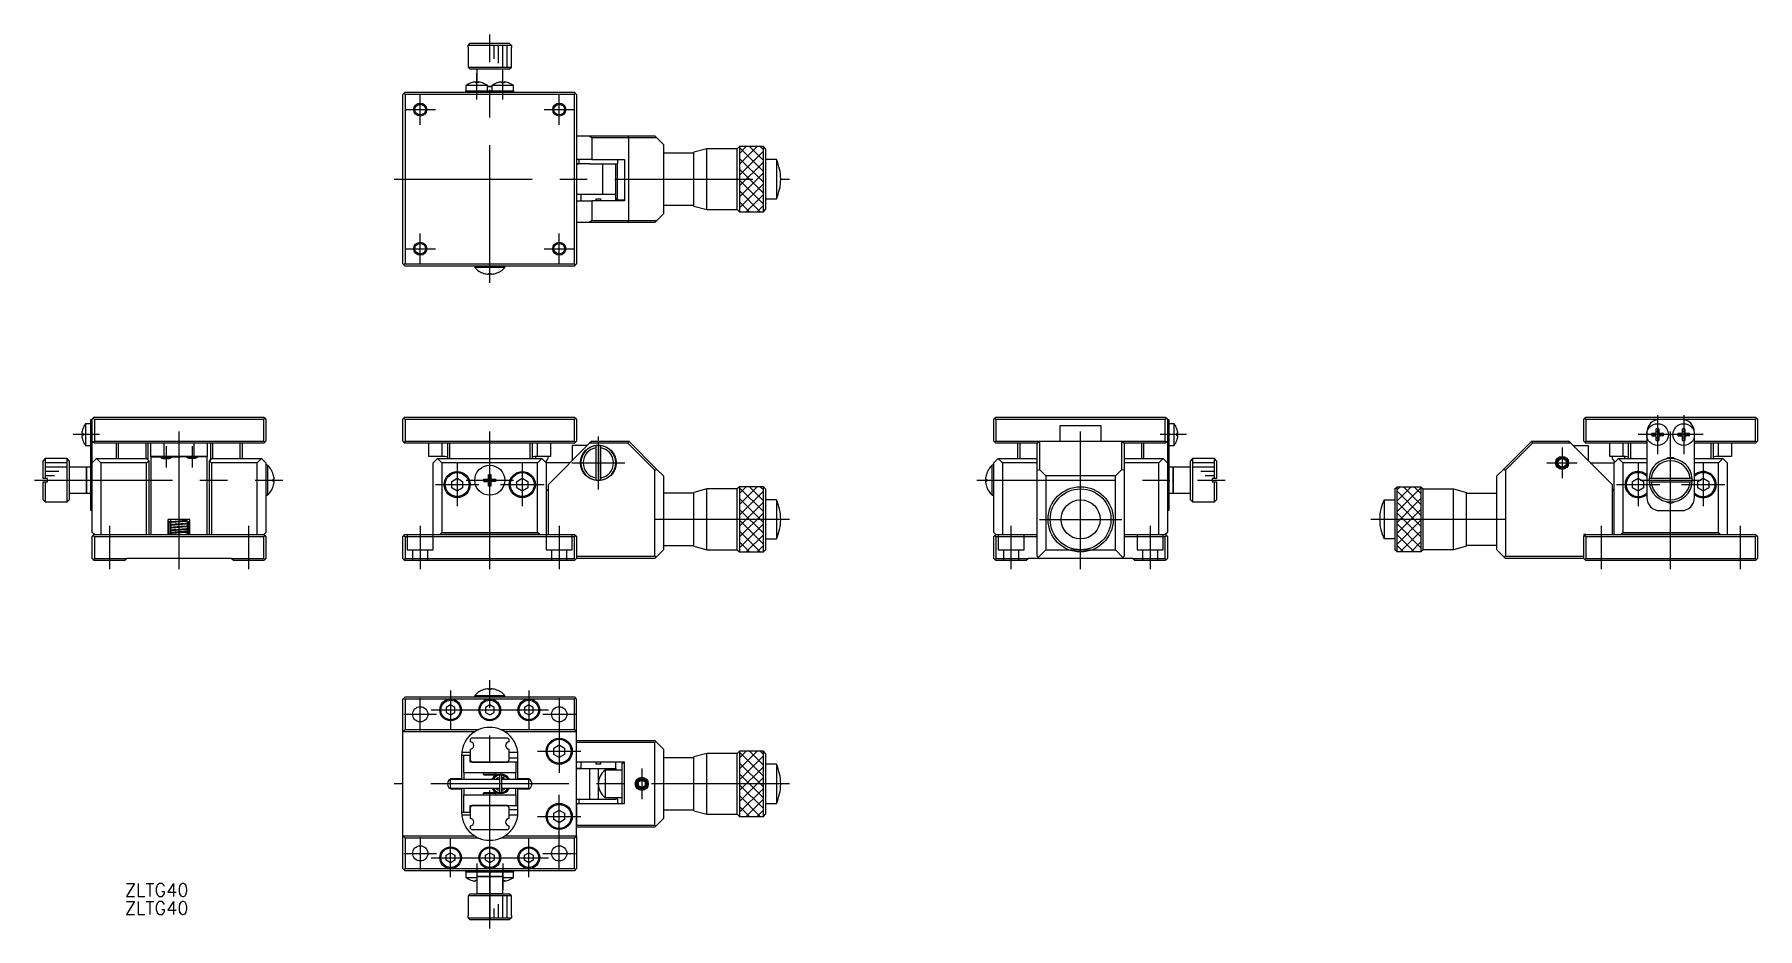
# Model space of a CAD drawing. Extents: x -105 to 292, y -103 to 103.
import ezdxf

# ---------------------------------------------------------------- set-up
doc = ezdxf.new("R2010")
doc.units = 0
doc.linetypes.add('CENTER', pattern=[50.8, 31.75, -6.35, 6.35, -6.35])
doc.linetypes.add('DASHED', pattern=[19.05, 12.7, -6.35])
doc.layers.get('0').update_dxf_attribs({"linetype": 'CONTINUOUS'})
doc.layers.add('CENTER', color=1, linetype='CENTER')
doc.styles.get("Standard").update_dxf_attribs({"font": 'txt.shx', "height": 3, "bigfont": 'bigfont.shx'})

msp = doc.modelspace()

# ---------------------------------------------------------------- texts
at = {"color": 7, "linetype": 'CONTINUOUS'}
for p in [(-84.01, -95.79), (-84.01, -99.96)]:
    msp.add_text('ZLTG40', height=3, dxfattribs=at).set_placement(p)

# ---------------------------------------------------------------- linework, layer by layer
at = {"color": 7, "linetype": 'CONTINUOUS'}
for p, q in [((-5, 99.59), (-5, 95.09)), ((-5, 99.59), (-4.98, 99.59)), ((-5, 99.59), (-4.98, 99.59)), ((-4.98, 100.09), (-4.48, 100.59)), ((4.98, 100.09), (-4.98, 100.09)), ((-4.98, 99.59), (-4.98, 100.09)), ((-4.48, 100.59), (4.48, 100.59)), ((-4.48, 100.59), (4.48, 100.59)), ((1, 97), (1, 100.09)), ((2, 96), (2, 100.09)), ((3, 95.09), (3, 100.09)), ((4, 95.09), (4, 100.09)), ((4.48, 100.59), (4.98, 100.09)), ((4.98, 100.09), (4.98, 99.59)), ((4.98, 99.59), (5, 99.59)), ((4.98, 99.59), (5, 99.59)), ((5, 95.09), (5, 99.59)), ((-5, 95.09), (5, 95.09)), ((-5, 95.09), (-4.5, 94.59)), ((4.5, 94.59), (-4.5, 94.59)), ((-4.32, 91.45), (-4.35, 91.45)), ((-4.32, 91.45), (-4.35, 91.45)), ((-3.3, 91.45), (-3.3, 91.67)), ((-2.7, 91.45), (-3.3, 91.45)), ((-3, 94.59), (-3, 91.45)), ((-2.7, 91.67), (-2.7, 91.45)), ((-1.65, 91.45), (-1.68, 91.45)), ((-1.65, 91.45), (-1.68, 91.45)), ((1.68, 91.45), (1.65, 91.45)), ((1.68, 91.45), (1.65, 91.45)), ((2.7, 91.45), (2.7, 91.67)), ((3.3, 91.45), (2.7, 91.45)), ((3, 91.45), (3, 94.59)), ((3.3, 91.67), (3.3, 91.45)), ((4.35, 91.45), (4.32, 91.45)), ((4.35, 91.45), (4.32, 91.45)), ((4.5, 94.59), (5, 95.09)), ((-19.75, 89.04), (-20, 88.79)), ((-20, 49.79), (-20, 88.79)), ((-19.5, 89.29), (-19.75, 89.04)), ((-19.5, 88.79), (-19.75, 89.04)), ((-19.5, 89.29), (-2.5, 89.29)), ((19.5, 88.79), (-19.5, 88.79)), ((-19.5, 88.79), (-19.5, 49.79)), ((-0.5, 90.81), (-5.5, 90.81)), ((-5.5, 90.81), (-5.5, 89.59)), ((-5.5, 89.29), (-5.5, 89.59)), ((-5.5, 89.59), (-2.5, 89.59)), ((-2.5, 89.59), (2.5, 89.59)), ((-2.5, 89.29), (2.5, 89.29)), ((-2.5, 89.29), (2.5, 89.29)), ((-0.5, 89.59), (-0.5, 90.81)), ((-0.5, 90.59), (0.5, 90.59)), ((0.5, 90.59), (-0.5, 90.59)), ((5.5, 90.81), (0.5, 90.81)), ((0.5, 90.81), (0.5, 89.59)), ((2.5, 89.59), (5.5, 89.59)), ((2.5, 89.29), (19.5, 89.29)), ((5.5, 89.59), (5.5, 90.81)), ((5.5, 89.59), (5.5, 89.29)), ((19.75, 89.04), (19.5, 89.29)), ((19.5, 88.79), (19.75, 89.04)), ((19.5, 49.79), (19.5, 88.79)), ((20, 88.79), (19.75, 89.04)), ((20, 88.79), (20, 49.79)), ((20, 79.29), (23, 79.29)), ((23, 79.29), (31.79, 79.29)), ((23, 79.29), (23.5, 78.79)), ((32, 78.79), (23.5, 78.79)), ((23.5, 78.79), (23.5, 73.79)), ((31.79, 79.29), (38, 79.29)), ((32, 78.79), (31.79, 79.29)), ((38.5, 78.79), (32, 78.79)), ((32, 59.79), (32, 78.79)), ((38.5, 78.79), (38, 79.29)), ((40, 77.29), (38.5, 78.79)), ((40, 77.29), (40, 61.29)), ((50, 76.29), (47, 75.49)), ((47, 69.29), (47, 75.49)), ((50, 69.29), (50, 76.29)), ((57, 76.29), (50, 76.29)), ((57.5, 76.79), (57, 76.29)), ((57, 69.29), (57, 76.29)), ((57.5, 76.79), (57.5, 69.29)), ((63, 76.79), (57.5, 76.79)), ((57.5, 75.23), (59.05, 76.79)), ((57.5, 72.73), (61.55, 76.79)), ((57.5, 76.57), (63, 71.07)), ((57.5, 70.23), (63, 75.73)), ((59.79, 76.79), (63, 73.57)), ((62.29, 76.79), (63, 76.07)), ((63, 61.79), (63, 76.79)), ((63.5, 76.29), (63, 76.79)), ((63.5, 76.29), (63.5, 62.29)), ((23.5, 73.79), (20, 73.79)), ((22.94, 72.79), (20, 72.79)), ((20, 72.79), (20.5, 72.79)), ((20.5, 73.79), (20.5, 72.79)), ((22.94, 72.79), (29.5, 72.79)), ((23.5, 73.79), (31, 73.79)), ((26, 65.79), (26, 72.79)), ((29, 65.79), (29, 72.79)), ((29.3, 72.79), (29.3, 64.54)), ((29.5, 72.79), (29.5, 73.79)), ((31, 73.79), (31, 64.29)), ((47, 75.29), (40, 75.29)), ((57.5, 74.07), (63, 68.57)), ((57.5, 67.73), (63, 73.23)), ((57.5, 71.57), (63, 66.07)), ((66, 73.79), (63.5, 73.79)), ((66, 73.79), (66, 64.79)), ((47, 63.09), (47, 69.29)), ((50, 62.29), (50, 69.29)), ((57, 62.29), (57, 69.29)), ((57.5, 65.23), (63, 70.73)), ((57.5, 69.29), (57.5, 61.79)), ((57.5, 69.07), (63, 63.57)), ((57.5, 62.73), (63, 68.23)), ((25, 65.79), (20, 65.79)), ((20, 64.29), (23.5, 64.29)), ((21, 65.79), (21, 64.29)), ((25.5, 64.29), (23.5, 64.29)), ((23.5, 64.29), (23.5, 59.79)), ((24.5, 64.79), (25.5, 64.79)), ((24.5, 64.29), (24.5, 64.79)), ((26, 65.79), (25, 65.79)), ((26, 65.79), (25, 65.79)), ((25.5, 64.79), (25.5, 64.29)), ((31, 64.29), (25.5, 64.29)), ((26.18, 65.79), (26, 65.79)), ((28.82, 65.79), (26.18, 65.79)), ((29, 65.79), (28.82, 65.79)), ((29, 64.29), (29, 65.79)), ((29, 64.84), (29.3, 64.54)), ((29.3, 64.54), (31, 64.54)), ((57.5, 66.57), (62.29, 61.79)), ((57.5, 64.07), (59.79, 61.79)), ((59.05, 61.79), (63, 65.73)), ((63.5, 64.79), (66, 64.79)), ((23.5, 59.79), (23, 59.29)), ((23.5, 59.79), (32, 59.79)), ((31.79, 59.29), (32, 59.79)), ((32, 59.79), (38.5, 59.79)), ((38, 59.29), (38.5, 59.79)), ((38.5, 59.79), (40, 61.29)), ((40, 63.29), (47, 63.29)), ((47, 63.09), (50, 62.29)), ((50, 62.29), (57, 62.29)), ((57, 62.29), (57.5, 61.79)), ((57.5, 61.79), (63, 61.79)), ((61.55, 61.79), (63, 63.23)), ((63, 61.79), (63.5, 62.29)), ((23, 59.29), (20, 59.29)), ((31.79, 59.29), (23, 59.29)), ((38, 59.29), (31.79, 59.29)), ((-20, 49.79), (-19.75, 49.54)), ((-19.5, 49.79), (-19.75, 49.54)), ((-19.75, 49.54), (-19.5, 49.29)), ((-19.5, 49.79), (19.5, 49.79)), ((19.5, 49.29), (-19.5, 49.29)), ((-3.45, 49.29), (-3.45, 48.95)), ((3.45, 48.95), (-3.45, 48.95)), ((3.45, 48.95), (3.45, 49.29)), ((19.75, 49.54), (19.5, 49.79)), ((19.5, 49.29), (19.75, 49.54)), ((19.75, 49.54), (20, 49.79)), ((-1.35, 47.59), (-1.35, 47.6)), ((-0.26, 47.6), (0.26, 47.6)), ((-0.26, 47.4), (-0.26, 47.6)), ((0.26, 47.6), (0.26, 47.4)), ((1.35, 47.6), (1.35, 47.59)), ((-93.05, 13), (-93.05, 8)), ((-91.83, 13), (-93.05, 13)), ((-91.83, 14), (-91.53, 14)), ((-91.83, 11), (-91.83, 14)), ((-91.53, 14), (-91.28, 14.25)), ((-91.53, 9), (-91.53, 14)), ((-91.03, 14.5), (-91.28, 14.25)), ((-91.28, 14.25), (-91.03, 14)), ((-91.03, 14.5), (-52.03, 14.5)), ((-52.03, 14), (-91.03, 14)), ((-91.03, 14), (-91.03, 9)), ((-52.03, 14.5), (-51.78, 14.25)), ((-52.03, 14), (-51.78, 14.25)), ((-52.03, 9), (-52.03, 14)), ((-51.78, 14.25), (-51.53, 14)), ((-51.53, 14), (-51.53, 9)), ((-20, 14), (-19.75, 14.25)), ((-20, 9), (-20, 14)), ((-19.5, 14.5), (-19.75, 14.25)), ((-19.75, 14.25), (-19.5, 14)), ((-19.5, 14.5), (19.5, 14.5)), ((19.5, 14), (-19.5, 14)), ((-19.5, 14), (-19.5, 9)), ((19.75, 14.25), (19.5, 14.5)), ((19.5, 14), (19.75, 14.25)), ((19.5, 9), (19.5, 14)), ((19.75, 14.25), (20, 14)), ((20, 14), (20, 9)), ((116.04, 14), (116.29, 14.25)), ((116.04, 9), (116.04, 14)), ((116.29, 14.25), (116.54, 14.5)), ((116.29, 14.25), (116.54, 14)), ((116.54, 14.5), (155.54, 14.5)), ((155.54, 14), (116.54, 14)), ((116.54, 14), (116.54, 9)), ((140.81, 12.5), (131.27, 12.5)), ((131.27, 12.5), (131.27, 9)), ((140.81, 9), (140.81, 12.5)), ((155.54, 14.5), (155.79, 14.25)), ((155.54, 14), (155.79, 14.25)), ((155.54, 9), (155.54, 14)), ((155.79, 14.25), (156.04, 14)), ((156.04, 14), (156.04, 9)), ((156.04, 14), (156.34, 14)), ((156.34, 14), (156.34, 11)), ((157.57, 13), (156.34, 13)), ((157.57, 10.5), (157.57, 13)), ((251.9, 14), (252.15, 14.25)), ((251.9, 9), (251.9, 14)), ((252.4, 14.5), (252.15, 14.25)), ((252.15, 14.25), (252.4, 14)), ((252.4, 14.5), (291.4, 14.5)), ((269.4, 14), (252.4, 14)), ((252.4, 14), (252.4, 9)), ((274.4, 14), (269.4, 14)), ((291.4, 14), (274.4, 14)), ((291.4, 14.5), (291.65, 14.25)), ((291.4, 14), (291.65, 14.25)), ((291.4, 9), (291.4, 14)), ((291.65, 14.25), (291.9, 14)), ((291.9, 14), (291.9, 9)), ((-93.9, 10.8), (-93.69, 10.8)), ((-93.69, 10.2), (-93.9, 10.2)), ((-93.69, 11.85), (-93.69, 11.82)), ((-93.69, 10.8), (-93.69, 10.2)), ((-93.69, 9.18), (-93.69, 9.15)), ((-93.05, 8), (-91.83, 8)), ((-91.83, 10.5), (-91.83, 11)), ((-91.83, 11), (-91.83, 10.5)), ((-91.83, -4), (-91.83, 10.5)), ((-91.53, 9), (-91.28, 8.75)), ((-91.53, 4), (-91.53, 9)), ((-91.28, 8.75), (-91.03, 9)), ((-91.03, 8.5), (-91.28, 8.75)), ((-91.03, 9), (-52.03, 9)), ((-52.03, 8.5), (-91.03, 8.5)), ((-86.03, 8.5), (-86.03, 5)), ((-85.53, 8.5), (-85.53, 5)), ((-79.22, 8.5), (-79.22, 5)), ((-78.73, 8.5), (-78.73, 4.95)), ((-78.03, 5.5), (-78.03, 8.5)), ((-75.03, 8.5), (-75.03, 5.5)), ((-68.03, 5.5), (-68.03, 8.5)), ((-65.03, 8.5), (-65.03, 5.5)), ((-64.33, 8.5), (-64.33, 4.95)), ((-63.83, 8.5), (-63.83, 5)), ((-57.52, 8.5), (-57.52, 5)), ((-57.03, 8.5), (-57.03, 5)), ((-52.03, 9), (-51.78, 8.75)), ((-51.78, 8.75), (-52.03, 8.5)), ((-51.78, 8.75), (-51.53, 9)), ((-20, 9), (-19.75, 8.75)), ((-19.75, 8.75), (-19.5, 9)), ((-19.75, 8.75), (-19.5, 8.5)), ((-19.5, 9), (19.5, 9)), ((19.5, 8.5), (-19.5, 8.5)), ((-14, 5.5), (-14, 8.5)), ((-11, 8.5), (-11, 5.5)), ((-9.75, 8.5), (-9.75, 5)), ((-9.25, 8.5), (-9.25, 5)), ((9.25, 8.5), (9.25, 5)), ((9.75, 8.5), (9.75, 5)), ((11, 5.5), (11, 8.5)), ((23, 8.5), (13.5, -1)), ((14, 8.5), (14, 5.5)), ((22.5, 8), (19, 8)), ((22.5, 8), (19, 8)), ((19, 8), (19, 4.5)), ((19.5, 9), (19.75, 8.75)), ((19.75, 8.75), (19.5, 8.5)), ((19.75, 8.75), (20, 9)), ((23.5, 9), (23, 8.5)), ((31.79, 8.5), (23, 8.5)), ((23.5, 9), (32, 9)), ((24.5, 7.46), (24.5, 7.97)), ((25.5, 0.03), (25.5, 7.97)), ((25.5, 7.97), (25.5, 7.46)), ((31.79, 8.5), (32, 9)), ((38, 2.29), (31.79, 8.5)), ((32, 9), (38.5, 2.5)), ((116.04, 9), (116.29, 8.75)), ((116.29, 8.75), (116.54, 9)), ((116.29, 8.75), (116.54, 8.5)), ((116.54, 9), (126.54, 9)), ((126.04, 8.5), (116.54, 8.5)), ((121.54, 8.5), (121.54, 5)), ((122.04, 8.5), (122.04, 5)), ((126.04, 8.5), (126.54, 9)), ((126.04, 2.29), (126.04, 8.5)), ((126.54, 9), (126.54, 2.5)), ((126.54, 9), (145.54, 9)), ((145.54, 2.5), (145.54, 9)), ((145.54, 9), (155.54, 9)), ((145.54, 9), (146.04, 8.5)), ((146.04, 8.5), (146.04, 2.29)), ((155.54, 8.5), (146.04, 8.5)), ((150.04, 8.5), (150.04, 5)), ((150.54, 8.5), (150.54, 5)), ((155.54, 9), (155.79, 8.75)), ((155.79, 8.75), (155.54, 8.5)), ((155.79, 8.75), (156.04, 9)), ((156.04, 9), (156.04, 4)), ((156.34, 11), (156.34, 10.5)), ((156.34, 10.5), (156.34, 11)), ((156.34, 10.5), (156.34, -4)), ((156.34, 8), (157.57, 8)), ((157.57, 8), (157.57, 10.5)), ((158.21, 11.82), (158.21, 11.85)), ((158.21, 10.8), (158.42, 10.8)), ((158.21, 10.2), (158.21, 10.8)), ((158.42, 10.2), (158.21, 10.2)), ((158.21, 9.15), (158.21, 9.18)), ((233.4, 2.5), (239.9, 9)), ((240.11, 8.5), (233.9, 2.29)), ((239.9, 9), (248.4, 9)), ((239.9, 9), (240.11, 8.5)), ((248.9, 8.5), (240.11, 8.5)), ((248.9, 8.5), (248.4, 9)), ((258.4, -1), (248.9, 8.5)), ((249.4, 8), (252.9, 8)), ((251.9, 9), (252.15, 8.75)), ((252.15, 8.75), (252.4, 9)), ((252.15, 8.75), (252.4, 8.5)), ((252.4, 9), (266.4, 9)), ((266.4, 8.5), (252.4, 8.5)), ((252.9, 8), (252.9, 4.5)), ((257.9, 5.5), (257.9, 8.5)), ((260.9, 8.5), (260.9, 5.5)), ((262.15, 8.5), (262.15, 5)), ((262.65, 8.5), (262.65, 5)), ((266.4, 11), (266.4, 10.5)), ((266.4, 10.5), (266.4, -4)), ((267.59, 10.8), (268.6, 10.8)), ((268.6, 10.2), (267.59, 10.2)), ((267.59, 10.2), (268.26, 10.2)), ((268.26, 10.2), (268.6, 10.2)), ((268.6, 10.8), (268.6, 11.82)), ((268.6, 9.18), (268.6, 10.2)), ((269.2, 11.82), (269.2, 10.8)), ((269.2, 10.8), (270.22, 10.8)), ((269.2, 10.2), (269.2, 9.18)), ((270.22, 10.2), (269.2, 10.2)), ((269.2, 10.2), (269.54, 10.2)), ((270.22, 10.2), (269.54, 10.2)), ((273.59, 10.8), (274.6, 10.8)), ((274.6, 10.2), (273.59, 10.2)), ((273.59, 10.2), (274.26, 10.2)), ((274.26, 10.2), (274.6, 10.2)), ((274.6, 10.8), (274.6, 11.82)), ((274.6, 9.18), (274.6, 10.2)), ((275.2, 11.82), (275.2, 10.8)), ((275.2, 10.8), (276.22, 10.8)), ((276.22, 10.2), (275.2, 10.2)), ((275.2, 10.2), (275.54, 10.2)), ((275.2, 10.2), (275.2, 9.18)), ((276.22, 10.2), (275.54, 10.2)), ((277.4, 10.5), (277.4, 11)), ((277.4, -4), (277.4, 10.5)), ((277.4, 9), (291.4, 9)), ((291.4, 8.5), (277.4, 8.5)), ((281.15, 8.5), (281.15, 5)), ((281.65, 8.5), (281.65, 5)), ((282.9, 5.5), (282.9, 8.5)), ((285.9, 8.5), (285.9, 5.5)), ((291.4, 9), (291.65, 8.75)), ((291.4, 8.5), (291.65, 8.75)), ((291.65, 8.75), (291.9, 9)), ((-102.33, 5), (-102.83, 4.5)), ((-102.83, 0.4), (-102.83, 4.5)), ((-102.33, 5), (-102.33, 0.4)), ((-97.33, 5), (-102.33, 5)), ((-97.33, 4), (-102.33, 4)), ((-97.33, 0), (-97.33, 5)), ((-96.83, 4.5), (-97.33, 5)), ((-96.83, 4.5), (-96.83, 0)), ((-91.53, 4), (-90.53, 5)), ((-91.53, -12), (-91.53, 4)), ((-90.53, 5), (-79.03, 5)), ((-89.53, 4), (-90.53, 5)), ((-79.03, 4), (-89.53, 4)), ((-89.53, 4), (-89.53, -12.5)), ((-78.53, 4.5), (-79.03, 5)), ((-79.03, 4), (-78.53, 4.5)), ((-79.03, -12.5), (-79.03, 4)), ((-78.73, 4.95), (-78.98, 4.95)), ((-78.73, 4.95), (-78.73, 4.7)), ((-78.53, 4.5), (-78.53, -12.5)), ((-78.03, 5.5), (-78.03, 0.5)), ((-65.03, 5.5), (-78.03, 5.5)), ((-65.03, 0.5), (-65.03, 5.5)), ((-64.03, 5), (-64.53, 4.5)), ((-64.53, -12.5), (-64.53, 4.5)), ((-64.53, 4.5), (-64.03, 4)), ((-64.33, 4.7), (-64.33, 4.95)), ((-64.33, 4.95), (-64.08, 4.95)), ((-64.03, 5), (-52.53, 5)), ((-64.03, 4), (-64.03, -12.5)), ((-53.53, 4), (-64.03, 4)), ((-52.53, 5), (-53.53, 4)), ((-53.53, -12.5), (-53.53, 4)), ((-52.53, 5), (-51.53, 4)), ((-51.53, 4), (-51.53, -12)), ((-11.03, 5.5), (-14, 5.5)), ((-12, 5), (-13, 4)), ((-13, -12.5), (-13, 4)), ((-12, 5), (12, 5)), ((-12, 5), (-11, 4)), ((-11, 5.5), (-11.03, 5.5)), ((11, 4), (-11, 4)), ((-11, 4), (-11, -12)), ((11.03, 5.5), (11, 5.5)), ((11, 4), (12, 5)), ((11, -12), (11, 4)), ((14, 5.5), (11.03, 5.5)), ((13, 4), (12, 5)), ((13, 4), (13, -12.5)), ((18.5, 4), (13, 4)), ((18.5, 4), (13, 4)), ((24.5, 0.54), (24.5, 7.46)), ((25.5, 7.46), (25.5, 0.54)), ((116.04, 4), (117.04, 5)), ((116.04, -12), (116.04, 4)), ((117.04, 5), (126.04, 5)), ((118.04, 4), (117.04, 5)), ((118.04, 4), (118.04, -12.5)), ((126.04, 4), (118.04, 4)), ((146.04, 5), (155.04, 5)), ((154.04, 4), (146.04, 4)), ((155.04, 5), (154.04, 4)), ((154.04, -12.5), (154.04, 4)), ((155.04, 5), (156.04, 4)), ((156.04, 4), (156.04, -12)), ((161.84, 5), (161.34, 4.5)), ((161.34, -4.5), (161.34, 4.5)), ((161.84, 5), (161.84, -5)), ((166.84, 5), (161.84, 5)), ((166.84, 4), (161.84, 4)), ((166.84, 0.4), (166.84, 5)), ((167.34, 4.5), (166.84, 5)), ((167.34, 4.5), (167.34, 0.4)), ((253.4, 4), (258.9, 4)), ((260.88, 5.5), (257.9, 5.5)), ((259.9, 5), (258.9, 4)), ((258.9, -12.5), (258.9, 4)), ((259.9, 5), (260.9, 4)), ((259.9, 5), (266.4, 5)), ((260.9, 5.5), (260.88, 5.5)), ((260.9, 4), (260.9, -12)), ((266.4, 4), (260.9, 4)), ((277.4, 5), (283.9, 5)), ((282.9, 4), (277.4, 4)), ((282.93, 5.5), (282.9, 5.5)), ((282.9, 4), (283.9, 5)), ((282.9, -12), (282.9, 4)), ((285.9, 5.5), (282.93, 5.5)), ((284.9, 4), (283.9, 5)), ((284.9, 4), (284.9, -12.5)), ((-102.33, 0.4), (-102.83, 0.4)), ((-97.33, 3), (-102.33, 3)), ((-99.23, 2), (-102.33, 2)), ((-100.23, 1), (-102.33, 1)), ((-101.83, 0.4), (-102.33, 0.4)), ((-101.83, -0.4), (-101.83, 0.4)), ((-97.33, -5), (-97.33, 0)), ((-92.83, 3), (-96.83, 3)), ((-96.83, 0), (-96.83, -4.5)), ((-91.83, 3), (-92.83, 3)), ((-92.83, 0), (-92.83, 3)), ((-92.83, 3), (-92.83, 0)), ((-92.83, -3), (-92.83, 0)), ((-92.83, 0), (-92.83, -3)), ((-78.03, 0.5), (-78.03, -12.5)), ((-65.03, -12.5), (-65.03, 0.5)), ((-51.18, 3.45), (-51.53, 3.45)), ((-51.18, 3.45), (-51.18, 0)), ((-51.18, 0), (-51.18, -3.45)), ((-49.84, 1.35), (-49.83, 1.35)), ((-49.84, 0.26), (-49.64, 0.26)), ((-49.84, -0.26), (-49.84, 0.26)), ((-8.75, -0.28), (-7.5, 0.44)), ((-7.5, 0.44), (-6.25, -0.28)), ((-1.35, 0.26), (-0.26, 0.26)), ((-1.35, -0.26), (-1.35, 0.26)), ((-0.52, -0.26), (-0.52, 0.26)), ((-0.26, 1.35), (0.26, 1.35)), ((-0.26, 0.26), (-0.26, 1.35)), ((-0.26, 0.52), (0.26, 0.52)), ((0.26, 1.35), (0.26, 0.26)), ((0.26, 0.26), (1.35, 0.26)), ((0.52, 0.26), (0.52, -0.26)), ((1.35, 0.26), (1.35, -0.26)), ((6.25, -0.28), (7.5, 0.44)), ((7.5, 0.44), (8.75, -0.28)), ((24.5, 0.03), (24.5, 0.54)), ((25.5, 0.54), (25.5, 0.03)), ((38, 2.29), (38.5, 2.5)), ((38, -17.5), (38, 2.29)), ((38.5, 2.5), (40, 1)), ((40, 1), (40, -16)), ((114.16, 0.26), (114.35, 0.26)), ((114.35, 1.35), (114.35, 1.35)), ((114.35, 0.26), (114.35, -0.26)), ((115.7, -3.45), (115.7, 3.45)), ((116.04, 3.45), (115.7, 3.45)), ((126.04, 2.29), (126.54, 2.5)), ((126.04, -17.5), (126.04, 2.29)), ((126.54, 2.5), (128.04, 1)), ((144.04, 1), (128.04, 1)), ((128.04, 1), (128.04, -16)), ((144.04, 1), (145.54, 2.5)), ((144.04, -16), (144.04, 1)), ((145.54, 2.5), (146.04, 2.29)), ((146.04, 2.29), (146.04, -17.5)), ((157.34, 3), (156.34, 3)), ((161.34, 3), (157.34, 3)), ((157.34, 3), (157.34, -3)), ((157.34, -3), (157.34, 3)), ((166.84, 3), (161.84, 3)), ((166.84, 2), (163.75, 2)), ((166.84, 1), (164.75, 1)), ((166.84, 0.4), (166.34, 0.4)), ((166.34, 0.4), (166.34, -0.4)), ((167.34, 0.4), (166.84, 0.4)), ((231.9, 1), (233.4, 2.5)), ((231.9, -16), (231.9, 1)), ((233.4, 2.5), (233.9, 2.29)), ((233.9, 2.29), (233.9, -17.5)), ((263.15, -0.28), (264.4, 0.44)), ((264.4, 0.44), (265.65, -0.28)), ((276.89, 0.4), (266.92, 0.4)), ((267.42, 0.4), (266.92, 0.4)), ((276.38, 0.4), (267.42, 0.4)), ((276.89, 0.4), (276.38, 0.4)), ((278.15, -0.28), (279.4, 0.44)), ((279.4, 0.44), (280.65, -0.28)), ((-102.83, -0.4), (-102.33, -0.4)), ((-102.83, -4.5), (-102.83, -0.4)), ((-102.33, -0.4), (-102.33, -5)), ((-102.33, -0.4), (-101.83, -0.4)), ((-96.83, -3), (-92.83, -3)), ((-92.83, -3), (-91.83, -3)), ((-51.53, -3.45), (-51.18, -3.45)), ((-49.64, -0.26), (-49.84, -0.26)), ((-49.83, -1.35), (-49.84, -1.35)), ((-8.75, -1.72), (-8.75, -0.28)), ((-7.5, -2.44), (-8.75, -1.72)), ((-8.75, -1.72), (-7.5, -2.44)), ((-6.25, -1.72), (-7.5, -2.44)), ((-7.5, -2.44), (-6.25, -1.72)), ((-6.25, -0.28), (-6.25, -1.72)), ((-0.26, -0.26), (-1.35, -0.26)), ((-1.35, -0.26), (-0.52, -0.26)), ((-0.26, -0.26), (-0.52, -0.26)), ((-0.26, -1.35), (-0.26, -0.26)), ((0.26, -0.52), (-0.26, -0.52)), ((0.26, -1.35), (-0.26, -1.35)), ((0.26, -0.26), (0.26, -1.35)), ((0.52, -0.26), (0.26, -0.26)), ((1.35, -0.26), (0.26, -0.26)), ((1.35, -0.26), (0.52, -0.26)), ((6.25, -1.72), (6.25, -0.28)), ((7.5, -2.44), (6.25, -1.72)), ((6.25, -1.72), (7.5, -2.44)), ((8.75, -1.72), (7.5, -2.44)), ((7.5, -2.44), (8.75, -1.72)), ((8.75, -0.28), (8.75, -1.72)), ((13, -2), (13.5, -2.5)), ((13.5, -12.5), (13.5, -1)), ((47, -3), (40, -3)), ((50, -2), (47, -2.8)), ((47, -9), (47, -2.8)), ((50, -9), (50, -2)), ((57, -2), (50, -2)), ((57.5, -1.5), (57, -2)), ((57, -9), (57, -2)), ((57.5, -1.5), (57.5, -9)), ((63, -1.5), (57.5, -1.5)), ((57.5, -3.05), (59.05, -1.5)), ((57.5, -5.55), (61.55, -1.5)), ((57.5, -1.71), (63, -7.21)), ((57.5, -8.05), (63, -2.55)), ((59.79, -1.5), (63, -4.71)), ((62.29, -1.5), (63, -2.21)), ((63, -16.5), (63, -1.5)), ((63.5, -2), (63, -1.5)), ((63.5, -2), (63.5, -16)), ((114.35, -0.26), (114.16, -0.26)), ((114.35, -1.35), (114.35, -1.35)), ((115.7, -3.45), (116.04, -3.45)), ((156.34, -3), (157.34, -3)), ((157.34, -3), (161.34, -3)), ((166.34, -0.4), (166.84, -0.4)), ((166.84, -5), (166.84, -0.4)), ((166.84, -0.4), (167.34, -0.4)), ((167.34, -0.4), (167.34, -4.5)), ((208.4, -2), (208.9, -1.5)), ((208.4, -2), (208.4, -16)), ((208.9, -1.5), (214.4, -1.5)), ((208.9, -16.5), (208.9, -1.5)), ((212.12, -1.5), (208.9, -4.71)), ((209.62, -1.5), (208.9, -2.21)), ((214.4, -1.71), (208.9, -7.21)), ((214.4, -8.05), (208.9, -2.55)), ((214.4, -5.55), (210.35, -1.5)), ((214.4, -3.05), (212.85, -1.5)), ((214.4, -1.5), (214.4, -9)), ((214.4, -1.5), (214.9, -2)), ((214.9, -9), (214.9, -2)), ((214.9, -2), (221.9, -2)), ((221.9, -9), (221.9, -2)), ((221.9, -2), (224.9, -2.8)), ((224.9, -9), (224.9, -2.8)), ((224.9, -3), (231.9, -3)), ((258.4, -1), (258.4, -12.5)), ((258.9, -2), (258.4, -2.5)), ((258.9, -2), (258.4, -2.5)), ((263.15, -1.72), (263.15, -0.28)), ((264.4, -2.44), (263.15, -1.72)), ((263.15, -1.72), (264.4, -2.44)), ((265.65, -1.72), (264.4, -2.44)), ((264.4, -2.44), (265.65, -1.72)), ((265.65, -0.28), (265.65, -1.72)), ((266.92, -0.4), (267.42, -0.4)), ((267.42, -0.4), (276.38, -0.4)), ((276.38, -0.4), (276.89, -0.4)), ((278.15, -1.72), (278.15, -0.28)), ((279.4, -2.44), (278.15, -1.72)), ((278.15, -1.72), (279.4, -2.44)), ((280.65, -1.72), (279.4, -2.44)), ((279.4, -2.44), (280.65, -1.72)), ((280.65, -0.28), (280.65, -1.72)), ((-102.83, -4.5), (-102.33, -5)), ((-102.33, -5), (-97.33, -5)), ((-97.33, -5), (-96.83, -4.5)), ((-91.83, -7), (-91.83, -4)), ((-91.53, -7), (-91.83, -7)), ((57.5, -4.21), (63, -9.71)), ((57.5, -10.55), (63, -5.05)), ((57.5, -6.71), (63, -12.21)), ((57.5, -13.05), (63, -7.55)), ((66, -4.5), (63.5, -4.5)), ((66, -4.5), (66, -13.5)), ((156.34, -7), (156.04, -7)), ((156.34, -4), (156.34, -7)), ((161.34, -4.5), (161.84, -5)), ((161.84, -5), (166.84, -5)), ((166.84, -5), (167.34, -4.5)), ((205.9, -4.5), (205.9, -13.5)), ((205.9, -4.5), (208.4, -4.5)), ((214.4, -4.21), (208.9, -9.71)), ((214.4, -10.55), (208.9, -5.05)), ((214.4, -6.71), (208.9, -12.21)), ((214.4, -13.05), (208.9, -7.55)), ((269.4, -7), (274.4, -7)), ((-69.03, -9), (-74.03, -9)), ((-74.03, -12.5), (-74.03, -9)), ((-73.78, -9.5), (-74.03, -9.5)), ((-73.78, -11), (-73.78, -9.5)), ((-73.53, -9.75), (-73.78, -9.5)), ((-73.78, -12.5), (-73.78, -11)), ((-73.53, -9.75), (-73.53, -11)), ((-73.53, -11), (-73.53, -12.25)), ((-73.38, -9.54), (-72.28, -9.66)), ((-73.38, -10.17), (-72.28, -10.29)), ((-73.38, -10.8), (-72.28, -10.92)), ((-73.38, -11.43), (-72.28, -11.55)), ((-73.37, -9.54), (-73.27, -9.51)), ((-73.37, -10.16), (-73.27, -10.14)), ((-73.37, -10.8), (-73.27, -10.77)), ((-73.37, -11.43), (-73.27, -11.4)), ((-69.93, -11.41), (-73.35, -11.67)), ((-71.55, -9), (-73.34, -9.14)), ((-69.89, -9.5), (-73.34, -9.76)), ((-69.89, -10.13), (-73.34, -10.4)), ((-69.89, -10.76), (-73.34, -11.03)), ((-69.86, -11.78), (-69.73, -11.74)), ((-69.8, -9.25), (-69.69, -9.21)), ((-69.8, -9.87), (-69.69, -9.83)), ((-69.8, -10.51), (-69.69, -10.47)), ((-69.8, -11.13), (-69.69, -11.09)), ((-69.66, -9.49), (-69.78, -9.44)), ((-69.66, -10.12), (-69.78, -10.07)), ((-69.66, -10.75), (-69.78, -10.7)), ((-69.63, -11.41), (-69.74, -11.35)), ((-69.73, -11.74), (-69.63, -11.68)), ((-69.69, -9.21), (-69.61, -9.14)), ((-69.69, -9.83), (-69.61, -9.77)), ((-69.69, -10.47), (-69.61, -10.4)), ((-69.69, -11.09), (-69.61, -11.03)), ((-69.58, -9.57), (-69.66, -9.49)), ((-69.58, -10.2), (-69.66, -10.12)), ((-69.58, -10.83), (-69.66, -10.75)), ((-69.57, -11.5), (-69.63, -11.41)), ((-69.63, -11.68), (-69.57, -11.6)), ((-69.61, -9.14), (-69.56, -9.04)), ((-69.61, -9.77), (-69.56, -9.67)), ((-69.61, -10.4), (-69.56, -10.31)), ((-69.61, -11.03), (-69.56, -10.93)), ((-69.56, -9.67), (-69.58, -9.57)), ((-69.56, -10.31), (-69.58, -10.2)), ((-69.56, -10.93), (-69.58, -10.83)), ((-69.56, -9.04), (-69.57, -9)), ((-69.57, -11.6), (-69.57, -11.5)), ((-69.28, -9.5), (-69.53, -9.75)), ((-69.53, -11), (-69.53, -9.75)), ((-69.53, -12.25), (-69.53, -11)), ((-69.28, -9.5), (-69.28, -11)), ((-69.03, -9.5), (-69.28, -9.5)), ((-69.28, -11), (-69.28, -12.5)), ((-69.03, -12.5), (-69.03, -9)), ((47, -15.2), (47, -9)), ((50, -16), (50, -9)), ((57, -16), (57, -9)), ((57.5, -9), (57.5, -16.5)), ((57.5, -9.21), (63, -14.71)), ((57.5, -15.55), (63, -10.05)), ((57.5, -11.71), (62.29, -16.5)), ((214.4, -9.21), (208.9, -14.71)), ((214.4, -15.55), (208.9, -10.05)), ((214.4, -11.71), (209.62, -16.5)), ((214.4, -9), (214.4, -16.5)), ((214.9, -16), (214.9, -9)), ((221.9, -16), (221.9, -9)), ((224.9, -15.2), (224.9, -9)), ((-91.03, -12.5), (-91.53, -12)), ((-91.53, -13), (-91.28, -12.75)), ((-91.53, -18), (-91.53, -13)), ((-91.03, -12.5), (-91.28, -12.75)), ((-91.28, -12.75), (-91.03, -13)), ((-91.03, -12.5), (-52.03, -12.5)), ((-52.03, -13), (-91.03, -13)), ((-91.03, -13), (-91.03, -18)), ((-73.78, -12.5), (-73.53, -12.25)), ((-73.38, -12.06), (-73.27, -12.03)), ((-73.38, -12.07), (-72.28, -12.18)), ((-69.93, -12.05), (-73.23, -12.26)), ((-69.71, -11.99), (-69.83, -11.96)), ((-69.74, -12.39), (-69.65, -12.34)), ((-69.61, -12.06), (-69.71, -11.99)), ((-69.65, -12.34), (-69.58, -12.26)), ((-69.56, -12.16), (-69.61, -12.06)), ((-69.58, -12.26), (-69.56, -12.16)), ((-69.53, -12.25), (-69.28, -12.5)), ((-51.53, -12), (-52.03, -12.5)), ((-52.03, -12.5), (-51.78, -12.75)), ((-52.03, -13), (-51.78, -12.75)), ((-52.03, -18), (-52.03, -13)), ((-51.78, -12.75), (-51.53, -13)), ((-51.53, -13), (-51.53, -18)), ((-20, -13), (-19.75, -12.75)), ((-20, -18), (-20, -13)), ((-19.5, -12.5), (-19.75, -12.75)), ((-19.75, -12.75), (-19.5, -13)), ((-19.5, -12.5), (-11.5, -12.5)), ((19.5, -13), (-19.5, -13)), ((-19.5, -13), (-19.5, -18)), ((-11, -12), (-11.5, -12.5)), ((11.5, -12.5), (-11.5, -12.5)), ((-11.5, -12.5), (11.5, -12.5)), ((-11, -12), (11, -12)), ((11.5, -12.5), (11, -12)), ((11.5, -12.5), (19.5, -12.5)), ((19.5, -12.5), (19.75, -12.75)), ((19.5, -13), (19.75, -12.75)), ((19.5, -18), (19.5, -13)), ((19.75, -12.75), (20, -13)), ((20, -13), (20, -18)), ((40, -15), (47, -15)), ((47, -15.2), (50, -16)), ((57.5, -14.21), (59.79, -16.5)), ((59.05, -16.5), (63, -12.55)), ((61.55, -16.5), (63, -15.05)), ((63.5, -13.5), (66, -13.5)), ((116.54, -12.5), (116.04, -12)), ((116.04, -13), (116.29, -12.75)), ((116.04, -18), (116.04, -13)), ((116.54, -12.5), (116.29, -12.75)), ((116.29, -12.75), (116.54, -13)), ((116.54, -12.5), (126.04, -12.5)), ((126.04, -13), (116.54, -13)), ((116.54, -13), (116.54, -18)), ((146.04, -12.5), (155.54, -12.5)), ((155.54, -13), (146.04, -13)), ((156.04, -12), (155.54, -12.5)), ((155.79, -12.75), (155.54, -12.5)), ((155.54, -13), (155.79, -12.75)), ((155.54, -18), (155.54, -13)), ((155.79, -12.75), (156.04, -13)), ((156.04, -13), (156.04, -18)), ((208.4, -13.5), (205.9, -13.5)), ((212.85, -16.5), (208.9, -12.55)), ((210.35, -16.5), (208.9, -15.05)), ((214.4, -14.21), (212.12, -16.5)), ((224.9, -15.2), (221.9, -16)), ((231.9, -15), (224.9, -15)), ((251.9, -12.5), (251.9, -13)), ((252.4, -12.5), (251.9, -12.5)), ((251.9, -13), (252.15, -12.75)), ((251.9, -18), (251.9, -13)), ((252.15, -12.75), (252.4, -12.5)), ((252.15, -12.75), (252.4, -13)), ((252.4, -12.5), (260.4, -12.5)), ((291.4, -13), (252.4, -13)), ((252.4, -13), (252.4, -18)), ((260.9, -12), (260.4, -12.5)), ((283.4, -12.5), (260.4, -12.5)), ((260.4, -12.5), (283.4, -12.5)), ((260.9, -12), (282.9, -12)), ((283.4, -12.5), (282.9, -12)), ((283.4, -12.5), (291.4, -12.5)), ((291.4, -12.5), (291.65, -12.75)), ((291.4, -13), (291.65, -12.75)), ((291.4, -18), (291.4, -13)), ((291.65, -12.75), (291.9, -13)), ((291.9, -13), (291.9, -18)), ((-91.53, -18), (-91.28, -18.25)), ((-91.28, -18.25), (-91.03, -18)), ((-91.28, -18.25), (-91.03, -18.5)), ((-91.03, -18), (-83.53, -18)), ((-84.03, -18.5), (-91.03, -18.5)), ((-83.53, -18), (-84.03, -18.5)), ((-59.53, -18), (-83.53, -18)), ((-59.53, -18), (-52.03, -18)), ((-59.03, -18.5), (-59.53, -18)), ((-52.03, -18.5), (-59.03, -18.5)), ((-52.03, -18), (-51.78, -18.25)), ((-51.78, -18.25), (-52.03, -18.5)), ((-51.78, -18.25), (-51.53, -18)), ((-20, -18), (-19.75, -18.25)), ((-19.75, -18.25), (-19.5, -18)), ((-19.75, -18.25), (-19.5, -18.5)), ((-19.5, -18), (19.5, -18)), ((-9, -18.5), (-19.5, -18.5)), ((0, -18.5), (-9, -18.5)), ((9, -18.5), (0, -18.5)), ((19.5, -18.5), (9, -18.5)), ((19.5, -18), (19.75, -18.25)), ((19.75, -18.25), (19.5, -18.5)), ((19.75, -18.25), (20, -18)), ((20, -17.5), (38, -17.5)), ((38, -18), (20, -18)), ((38, -17.5), (38.25, -17.75)), ((38.25, -17.75), (38, -18)), ((38.25, -17.75), (40, -16)), ((50, -16), (57, -16)), ((57, -16), (57.5, -16.5)), ((57.5, -16.5), (63, -16.5)), ((63, -16.5), (63.5, -16)), ((116.04, -18), (116.29, -18.25)), ((116.29, -18.25), (116.54, -18)), ((116.29, -18.25), (116.54, -18.5)), ((116.54, -18), (124.04, -18)), ((123.54, -18.5), (116.54, -18.5)), ((124.04, -18), (123.54, -18.5)), ((126.54, -18), (124.04, -18)), ((126.04, -17.5), (126.29, -17.75)), ((126.29, -17.75), (128.04, -16)), ((126.29, -17.75), (126.54, -18)), ((145.54, -18), (126.54, -18)), ((128.04, -16), (144.04, -16)), ((144.04, -16), (145.79, -17.75)), ((145.54, -18), (145.79, -17.75)), ((148.04, -18), (145.54, -18)), ((145.79, -17.75), (146.04, -17.5)), ((148.04, -18), (155.54, -18)), ((148.54, -18.5), (148.04, -18)), ((155.54, -18.5), (148.54, -18.5)), ((155.54, -18), (155.79, -18.25)), ((155.79, -18.25), (155.54, -18.5)), ((155.79, -18.25), (156.04, -18)), ((208.9, -16.5), (208.4, -16)), ((214.4, -16.5), (208.9, -16.5)), ((214.9, -16), (214.4, -16.5)), ((221.9, -16), (214.9, -16)), ((231.9, -16), (233.65, -17.75)), ((233.65, -17.75), (233.9, -17.5)), ((233.9, -18), (233.65, -17.75)), ((233.9, -17.5), (251.9, -17.5)), ((251.9, -18), (233.9, -18)), ((251.9, -18), (252.15, -18.25)), ((252.15, -18.25), (252.4, -18)), ((252.15, -18.25), (252.4, -18.5)), ((252.4, -18), (291.4, -18)), ((262.9, -18.5), (252.4, -18.5)), ((271.9, -18.5), (262.9, -18.5)), ((280.9, -18.5), (271.9, -18.5)), ((291.4, -18.5), (280.9, -18.5)), ((291.4, -18), (291.65, -18.25)), ((291.65, -18.25), (291.4, -18.5)), ((291.65, -18.25), (291.9, -18)), ((-20, -50.37), (-19.75, -50.12)), ((-20, -89.37), (-20, -50.37)), ((-19.75, -50.12), (-19.5, -49.87)), ((-19.75, -50.12), (-19.5, -50.37)), ((-19.5, -49.87), (19.5, -49.87)), ((-9, -50.37), (-19.5, -50.37)), ((-19.5, -50.37), (-19.5, -57.37)), ((0, -50.37), (-9, -50.37)), ((-3.45, -49.52), (3.45, -49.52)), ((-3.45, -49.52), (-3.45, -49.87)), ((-1.35, -48.18), (-1.35, -48.17)), ((-1.35, -48.18), (-1.35, -48.17)), ((-0.26, -48.18), (-0.26, -47.98)), ((0.26, -48.18), (-0.26, -48.18)), ((9, -50.37), (0, -50.37)), ((0.26, -47.98), (0.26, -48.18)), ((1.35, -48.17), (1.35, -48.18)), ((1.35, -48.17), (1.35, -48.18)), ((3.45, -49.87), (3.45, -49.52)), ((19.5, -50.37), (9, -50.37)), ((19.5, -49.87), (19.75, -50.12)), ((19.75, -50.12), (19.5, -50.37)), ((19.5, -57.37), (19.5, -50.37)), ((19.75, -50.12), (20, -50.37)), ((20, -79.37), (20, -50.37)), ((-9, -51.71), (-10, -52.29)), ((-10, -52.29), (-10, -53.44)), ((-10, -53.44), (-9, -54.02)), ((-8, -52.29), (-9, -51.71)), ((-9, -54.02), (-8, -53.44)), ((-8, -53.44), (-8, -52.29)), ((0, -51.71), (-1, -52.29)), ((-1, -52.29), (-1, -53.44)), ((-1, -53.44), (0, -54.02)), ((1, -52.29), (0, -51.71)), ((0, -54.02), (1, -53.44)), ((1, -53.44), (1, -52.29)), ((9, -51.71), (8, -52.29)), ((8, -52.29), (8, -53.44)), ((8, -53.44), (9, -54.02)), ((10, -52.29), (9, -51.71)), ((9, -54.02), (10, -53.44)), ((10, -53.44), (10, -52.29)), ((-19.5, -57.37), (-20, -57.87)), ((-3.46, -57.87), (-20, -57.87)), ((-19.5, -57.37), (-2.5, -57.37)), ((-4.2, -59.37), (-4.5, -59.66)), ((4.2, -59.37), (-4.2, -59.37)), ((2.5, -57.37), (19.5, -57.37)), ((20, -57.87), (3.46, -57.87)), ((4.5, -59.66), (4.2, -59.37)), ((20, -57.87), (19.5, -57.37)), ((-6, -63.37), (-6.5, -63.37)), ((-6.5, -63.37), (-6.5, -68.62)), ((-4.5, -62.67), (-6.46, -62.67)), ((-6, -67.37), (-6, -63.37)), ((-4.5, -63.37), (-6, -63.37)), ((-4.5, -59.66), (-4.5, -60.21)), ((-4.5, -61.91), (-4.5, -63.37)), ((-4.5, -63.37), (-4.5, -64.44)), ((-4.5, -64.44), (-4.5, -63.37)), ((4.5, -60.21), (4.5, -59.66)), ((4.5, -64.44), (4.5, -61.91)), ((6.46, -62.67), (4.5, -62.67)), ((6.5, -68.62), (6.5, -63.37)), ((14.75, -61.65), (16, -60.92)), ((14.75, -63.09), (14.75, -61.65)), ((16, -63.81), (14.75, -63.09)), ((16, -60.92), (17.25, -61.65)), ((17.25, -63.09), (16, -63.81)), ((17.25, -61.65), (17.25, -63.09)), ((20, -59.87), (38, -59.87)), ((38, -60.37), (20, -60.37)), ((38, -59.87), (38.25, -60.12)), ((38.25, -60.12), (38, -60.37)), ((38, -79.37), (38, -60.37)), ((38.25, -60.12), (40, -61.87)), ((40, -61.87), (40, -77.87)), ((50, -62.87), (47, -63.67)), ((50, -69.87), (50, -62.87)), ((57, -62.87), (50, -62.87)), ((57.5, -62.37), (57, -62.87)), ((57, -69.87), (57, -62.87)), ((57.5, -62.37), (57.5, -69.87)), ((63, -62.37), (57.5, -62.37)), ((57.5, -63.92), (59.05, -62.37)), ((57.5, -66.42), (61.55, -62.37)), ((57.5, -62.58), (63, -68.08)), ((57.5, -68.92), (63, -63.42)), ((59.79, -62.37), (63, -65.58)), ((62.29, -62.37), (63, -63.08)), ((63, -77.37), (63, -62.37)), ((63.5, -62.87), (63, -62.37)), ((63.5, -62.87), (63.5, -76.87)), ((6, -67.37), (-6, -67.37)), ((-6, -67.37), (-6, -68.87)), ((-4.5, -64.44), (-4.08, -64.87)), ((-4.5, -64.87), (-4.5, -64.44)), ((-4.08, -64.87), (-4.5, -64.87)), ((-4.08, -64.87), (4.08, -64.87)), ((4.08, -64.87), (-4.08, -64.87)), ((-1.5, -67.37), (-1.5, -67.62)), ((1.5, -67.62), (1.5, -67.37)), ((4.08, -64.87), (4.5, -64.44)), ((6, -64.87), (4.08, -64.87)), ((4.5, -63.87), (6.5, -63.87)), ((6, -64.87), (6, -67.37)), ((6.5, -64.87), (6, -64.87)), ((6, -68.87), (6, -67.37)), ((31, -64.87), (20, -64.87)), ((20, -66.37), (23, -66.37)), ((21, -66.37), (20, -66.37)), ((21, -64.87), (21, -66.34)), ((21, -66.34), (29, -66.34)), ((21, -66.34), (21, -66.37)), ((21, -66.34), (21, -66.37)), ((23, -66.37), (23, -73.37)), ((23, -66.37), (25, -66.37)), ((24.5, -65.37), (24.5, -64.87)), ((25.5, -65.37), (24.5, -65.37)), ((25, -66.37), (25, -73.37)), ((25, -66.37), (29, -66.37)), ((25, -66.37), (25, -69.87)), ((25.5, -64.87), (25.5, -65.37)), ((30.5, -66.69), (26.57, -66.69)), ((26.57, -66.69), (26.57, -73.04)), ((29, -66.34), (29, -64.87)), ((29, -66.37), (29, -66.34)), ((29, -66.37), (29, -66.34)), ((29, -66.37), (29, -66.69)), ((29, -66.37), (29, -66.69)), ((30.5, -74.37), (30.5, -65.12)), ((31, -65.12), (30.5, -65.12)), ((31, -74.37), (31, -64.87)), ((47, -63.87), (40, -63.87)), ((47, -69.87), (47, -63.67)), ((57.5, -65.08), (63, -70.58)), ((57.5, -71.42), (63, -65.92)), ((66, -65.37), (63.5, -65.37)), ((66, -65.37), (66, -74.37)), ((2.25, -68.87), (-9, -68.87)), ((-9, -70.87), (-9, -68.87)), ((-9, -70.87), (2.25, -70.87)), ((-8.5, -68.62), (-6.5, -68.62)), ((-6.5, -71.12), (-8.5, -71.12)), ((-6.5, -68.87), (-6.5, -68.62)), ((-6.5, -71.12), (-6.5, -70.87)), ((-6.5, -71.12), (-6.5, -76.37)), ((-6, -70.87), (-6, -72.37)), ((-1.5, -67.62), (-1.25, -67.87)), ((-1.5, -67.62), (1.5, -67.62)), ((1.25, -67.87), (-1.25, -67.87)), ((1.25, -67.87), (1.5, -67.62)), ((2.25, -68.12), (2.25, -71.62)), ((2.75, -71.62), (2.75, -68.12)), ((9, -68.87), (2.75, -68.87)), ((2.75, -70.87), (9, -70.87)), ((3.1, -68.49), (3.62, -68.87)), ((3.21, -68.29), (3.11, -68.5)), ((3.31, -68.04), (3.21, -68.29)), ((6, -72.37), (6, -70.87)), ((6.5, -68.62), (8.5, -68.62)), ((6.5, -68.62), (6.5, -68.87)), ((6.5, -70.87), (6.5, -71.12)), ((6.5, -76.37), (6.5, -71.12)), ((8.5, -71.12), (6.5, -71.12)), ((9, -70.87), (9, -68.87)), ((25, -69.87), (25, -73.37)), ((34.25, -69.43), (35, -69)), ((34.25, -70.3), (34.25, -69.43)), ((35, -70.73), (34.25, -70.3)), ((35, -69), (35.75, -69.43)), ((35.75, -70.3), (35, -70.73)), ((35.75, -69.43), (35.75, -70.3)), ((47, -76.07), (47, -69.87)), ((50, -76.87), (50, -69.87)), ((57, -76.87), (57, -69.87)), ((57.5, -67.58), (63, -73.08)), ((57.5, -73.92), (63, -68.42)), ((57.5, -69.87), (57.5, -77.37)), ((57.5, -70.08), (63, -75.58)), ((57.5, -76.42), (63, -70.92)), ((-6, -76.37), (-6, -72.37)), ((-6, -72.37), (6, -72.37)), ((-4.5, -75.29), (-4.5, -74.87)), ((-4.08, -74.87), (-4.5, -75.29)), ((-4.5, -74.87), (-4.08, -74.87)), ((-4.5, -76.37), (-4.5, -75.29)), ((-4.5, -75.29), (-4.5, -76.37)), ((-4.08, -74.87), (4.08, -74.87)), ((4.08, -74.87), (-4.08, -74.87)), ((-1.25, -71.87), (-1.5, -72.12)), ((1.5, -72.12), (-1.5, -72.12)), ((-1.5, -72.12), (-1.5, -72.37)), ((-1.25, -71.87), (1.25, -71.87)), ((1.5, -72.12), (1.25, -71.87)), ((1.5, -72.37), (1.5, -72.12)), ((3.25, -71.72), (3.3, -71.7)), ((4.5, -75.29), (4.08, -74.87)), ((4.08, -74.87), (6, -74.87)), ((4.5, -77.83), (4.5, -75.29)), ((6, -72.37), (6, -74.87)), ((6, -74.87), (6.5, -74.87)), ((20, -73.37), (23, -73.37)), ((20, -74.37), (20, -79.37)), ((20, -74.37), (31, -74.37)), ((20.5, -73.37), (20.5, -74.37)), ((23, -73.37), (25, -73.37)), ((25, -73.37), (29, -73.37)), ((26.57, -73.04), (30.5, -73.04)), ((29, -73.04), (29, -73.37)), ((29, -73.04), (29, -73.37)), ((29.5, -73.37), (29, -73.37)), ((29.5, -73.37), (29, -73.37)), ((29.5, -74.37), (29.5, -73.37)), ((57.5, -72.58), (62.29, -77.37)), ((57.5, -75.08), (59.79, -77.37)), ((59.05, -77.37), (63, -73.42)), ((63.5, -74.37), (66, -74.37)), ((-6.5, -76.37), (-6, -76.37)), ((-4.5, -77.07), (-6.46, -77.07)), ((-6, -76.37), (-4.5, -76.37)), ((-4.5, -76.37), (-4.5, -77.83)), ((6.5, -75.87), (4.5, -75.87)), ((6.46, -77.07), (4.5, -77.07)), ((14.75, -76.65), (16, -75.92)), ((14.75, -78.09), (14.75, -76.65)), ((16, -78.81), (14.75, -78.09)), ((16, -75.92), (17.25, -76.65)), ((17.25, -78.09), (16, -78.81)), ((17.25, -76.65), (17.25, -78.09)), ((40, -77.87), (38.25, -79.62)), ((40, -75.87), (47, -75.87)), ((47, -76.07), (50, -76.87)), ((50, -76.87), (57, -76.87)), ((57, -76.87), (57.5, -77.37)), ((57.5, -77.37), (63, -77.37)), ((61.55, -77.37), (63, -75.92)), ((63, -77.37), (63.5, -76.87)), ((-20, -81.87), (-3.46, -81.87)), ((-20, -81.87), (-19.5, -82.37)), ((-2.5, -82.37), (-19.5, -82.37)), ((-19.5, -82.37), (-19.5, -89.37)), ((-4.5, -79.53), (-4.5, -80.07)), ((-4.5, -80.07), (-4.2, -80.37)), ((-4.2, -80.37), (4.2, -80.37)), ((19.5, -82.37), (2.5, -82.37)), ((3.46, -81.87), (20, -81.87)), ((4.2, -80.37), (4.5, -80.07)), ((4.5, -80.07), (4.5, -79.53)), ((19.5, -82.37), (20, -81.87)), ((19.5, -89.37), (19.5, -82.37)), ((20, -79.37), (38, -79.37)), ((20, -81.87), (20, -79.37)), ((38, -79.87), (20, -79.87)), ((20, -81.87), (20, -89.37)), ((38, -79.37), (38.25, -79.62)), ((38.25, -79.62), (38, -79.87)), ((-10, -86.29), (-9, -85.71)), ((-10, -87.44), (-10, -86.29)), ((-9, -85.71), (-8, -86.29)), ((-8, -86.29), (-8, -87.44)), ((-1, -86.29), (0, -85.71)), ((-1, -87.44), (-1, -86.29)), ((0, -85.71), (1, -86.29)), ((1, -86.29), (1, -87.44)), ((8, -86.29), (9, -85.71)), ((8, -87.44), (8, -86.29)), ((9, -85.71), (10, -86.29)), ((10, -86.29), (10, -87.44)), ((-19.75, -89.62), (-20, -89.37)), ((-19.75, -89.62), (-19.5, -89.37)), ((-19.5, -89.87), (-19.75, -89.62)), ((-19.5, -89.37), (-9, -89.37)), ((19.5, -89.87), (-19.5, -89.87)), ((-9, -88.02), (-10, -87.44)), ((-8, -87.44), (-9, -88.02)), ((-9, -89.37), (0, -89.37)), ((-5.5, -90.17), (-5.5, -89.87)), ((-5.5, -90.17), (-5.5, -91.39)), ((-2.5, -90.17), (-5.5, -90.17)), ((-3, -90.17), (-3, -91.17)), ((3, -91.17), (-3, -91.17)), ((-3, -91.17), (3, -91.17)), ((-3, -91.17), (-3, -95.17)), ((2.5, -90.17), (-2.5, -90.17)), ((0, -88.02), (-1, -87.44)), ((1, -87.44), (0, -88.02)), ((0, -89.37), (9, -89.37)), ((5.5, -90.17), (2.5, -90.17)), ((3, -91.17), (3, -90.17)), ((3, -95.17), (3, -91.17)), ((5.5, -89.87), (5.5, -90.17)), ((5.5, -91.39), (5.5, -90.17)), ((9, -88.02), (8, -87.44)), ((10, -87.44), (9, -88.02)), ((9, -89.37), (19.5, -89.37)), ((19.75, -89.62), (19.5, -89.37)), ((19.75, -89.62), (19.5, -89.87)), ((20, -89.37), (19.75, -89.62)), ((-5.5, -91.39), (-3, -91.39)), ((-4.5, -95.17), (-5, -95.67)), ((-4.5, -95.17), (4.5, -95.17)), ((-4.5, -95.17), (-3, -95.17)), ((-4.35, -92.03), (-4.32, -92.03)), ((-4.35, -92.03), (-4.32, -92.03)), ((-3.3, -92.24), (-3.3, -92.03)), ((-3.3, -92.03), (-3, -92.03)), ((-3, -95.17), (3, -95.17)), ((3, -95.17), (-3, -95.17)), ((3, -91.39), (5.5, -91.39)), ((3, -92.03), (3.3, -92.03)), ((3, -95.17), (4.5, -95.17)), ((3.3, -92.03), (3.3, -92.24)), ((4.32, -92.03), (4.35, -92.03)), ((4.32, -92.03), (4.35, -92.03)), ((5, -95.67), (4.5, -95.17)), ((5, -95.67), (-5, -95.67)), ((-5, -95.67), (-5, -100.17)), ((1, -100.67), (1, -98.57)), ((2, -100.67), (2, -97.57)), ((3, -100.67), (3, -95.67)), ((4, -100.67), (4, -95.67)), ((5, -100.17), (5, -95.67)), ((-4.98, -100.17), (-5, -100.17)), ((-4.98, -100.67), (-4.98, -100.17)), ((-4.98, -100.67), (4.98, -100.67)), ((-4.48, -101.17), (-4.98, -100.67)), ((4.48, -101.17), (-4.48, -101.17)), ((4.98, -100.67), (4.48, -101.17)), ((4.98, -100.17), (4.98, -100.67)), ((5, -100.17), (4.98, -100.17))]:
    msp.add_line(p, q, dxfattribs=at)
at = {"color": 3, "linetype": 'DASHED'}
for p, q in [((-19, -12.5), (-19, -16)), ((-13, -16), (-13, -12.5)), ((13, -12.5), (13, -16)), ((19, -16), (19, -12.5)), ((117.04, -12.5), (117.04, -16)), ((123.04, -16), (123.04, -12.5)), ((149.04, -12.5), (149.04, -16)), ((155.04, -16), (155.04, -12.5)), ((-19, -16), (-13, -16)), ((-17.75, -16), (-17.75, -18.5)), ((-14.25, -18.5), (-14.25, -16)), ((13, -16), (19, -16)), ((14.25, -16), (14.25, -18.5)), ((17.75, -18.5), (17.75, -16)), ((117.04, -16), (120.04, -16)), ((118.29, -16), (118.29, -18.5)), ((120.04, -16), (123.04, -16)), ((121.79, -18.5), (121.79, -16)), ((149.04, -16), (152.04, -16)), ((150.29, -16), (150.29, -18.5)), ((152.04, -16), (155.04, -16)), ((153.79, -18.5), (153.79, -16))]:
    msp.add_line(p, q, dxfattribs=at)
at = {"color": 7, "linetype": 'CONTINUOUS'}
for points in [[(-75.77, 5.43, 0), (-75.77, 5.42, 0), (-75.78, 5.41, 0), (-75.78, 5.4, 0), (-75.78, 5.39, 0), (-75.77, 5.38, 0), (-75.77, 5.37, 0), (-75.77, 5.36, 0), (-75.77, 5.35, 0), (-75.76, 5.33, 0), (-75.76, 5.32, 0), (-75.75, 5.31, 0), (-75.74, 5.3, 0), (-75.74, 5.29, 0), (-75.73, 5.28, 0), (-75.72, 5.27, 0), (-75.71, 5.26, 0), (-75.7, 5.25, 0), (-75.69, 5.24, 0), (-75.67, 5.23, 0), (-75.66, 5.22, 0), (-75.65, 5.21, 0), (-75.63, 5.2, 0), (-75.62, 5.19, 0), (-75.6, 5.18, 0), (-75.58, 5.17, 0), (-75.57, 5.16, 0), (-75.55, 5.15, 0), (-75.53, 5.14, 0), (-75.51, 5.13, 0), (-75.49, 5.12, 0), (-75.47, 5.11, 0), (-75.45, 5.11, 0), (-75.42, 5.1, 0), (-75.4, 5.09, 0), (-75.38, 5.08, 0), (-75.35, 5.07, 0), (-75.33, 5.07, 0), (-75.3, 5.06, 0), (-75.28, 5.05, 0), (-75.25, 5.05, 0), (-75.23, 5.04, 0), (-75.2, 5.03, 0), (-75.17, 5.03, 0), (-75.14, 5.02, 0), (-75.12, 5.02, 0), (-75.09, 5.01, 0), (-75.06, 5.01, 0), (-75.03, 5, 0), (-75, 5, 0), (-74.97, 4.99, 0), (-74.94, 4.99, 0), (-74.91, 4.99, 0), (-74.88, 4.98, 0), (-74.85, 4.98, 0), (-74.81, 4.98, 0), (-74.78, 4.97, 0), (-74.75, 4.97, 0), (-74.72, 4.97, 0), (-74.69, 4.97, 0), (-74.66, 4.97, 0), (-74.62, 4.97, 0), (-74.59, 4.97, 0), (-74.56, 4.97, 0), (-74.53, 4.97, 0), (-74.49, 4.97, 0), (-74.46, 4.97, 0), (-74.43, 4.97, 0), (-74.4, 4.97, 0), (-74.37, 4.97, 0), (-74.33, 4.97, 0), (-74.3, 4.97, 0), (-74.27, 4.97, 0), (-74.24, 4.98, 0), (-74.21, 4.98, 0), (-74.18, 4.98, 0), (-74.14, 4.99, 0), (-74.11, 4.99, 0), (-74.08, 4.99, 0), (-74.05, 5, 0), (-74.02, 5, 0), (-73.99, 5.01, 0), (-73.97, 5.01, 0), (-73.94, 5.02, 0), (-73.91, 5.02, 0), (-73.88, 5.03, 0), (-73.85, 5.03, 0), (-73.83, 5.04, 0), (-73.8, 5.05, 0), (-73.77, 5.05, 0), (-73.75, 5.06, 0), (-73.72, 5.07, 0), (-73.7, 5.07, 0), (-73.67, 5.08, 0), (-73.65, 5.09, 0), (-73.63, 5.1, 0), (-73.61, 5.11, 0), (-73.58, 5.11, 0), (-73.56, 5.12, 0), (-73.54, 5.13, 0), (-73.52, 5.14, 0), (-73.51, 5.15, 0), (-73.49, 5.16, 0), (-73.47, 5.17, 0), (-73.45, 5.18, 0), (-73.44, 5.19, 0), (-73.42, 5.2, 0), (-73.41, 5.21, 0), (-73.39, 5.22, 0), (-73.38, 5.23, 0), (-73.37, 5.24, 0), (-73.35, 5.25, 0), (-73.34, 5.26, 0), (-73.33, 5.27, 0), (-73.32, 5.28, 0), (-73.32, 5.29, 0), (-73.31, 5.3, 0), (-73.3, 5.31, 0), (-73.3, 5.32, 0), (-73.29, 5.33, 0), (-73.29, 5.35, 0), (-73.28, 5.36, 0), (-73.28, 5.37, 0), (-73.28, 5.38, 0), (-73.28, 5.39, 0), (-73.28, 5.4, 0), (-73.28, 5.41, 0), (-73.28, 5.42, 0), (-73.28, 5.44, 0)], [(-75.55, 5.43, 0), (-75.55, 5.42, 0), (-75.55, 5.41, 0), (-75.55, 5.41, 0), (-75.55, 5.4, 0), (-75.55, 5.39, 0), (-75.55, 5.38, 0), (-75.55, 5.37, 0), (-75.54, 5.36, 0), (-75.54, 5.36, 0), (-75.54, 5.35, 0), (-75.53, 5.34, 0), (-75.53, 5.33, 0), (-75.52, 5.32, 0), (-75.52, 5.31, 0), (-75.51, 5.3, 0), (-75.5, 5.3, 0), (-75.49, 5.29, 0), (-75.48, 5.28, 0), (-75.47, 5.27, 0), (-75.46, 5.26, 0), (-75.45, 5.26, 0), (-75.44, 5.25, 0), (-75.43, 5.24, 0), (-75.41, 5.23, 0), (-75.4, 5.23, 0), (-75.38, 5.22, 0), (-75.37, 5.21, 0), (-75.35, 5.21, 0), (-75.34, 5.2, 0), (-75.32, 5.19, 0), (-75.3, 5.19, 0), (-75.29, 5.18, 0), (-75.27, 5.17, 0), (-75.25, 5.17, 0), (-75.23, 5.16, 0), (-75.21, 5.16, 0), (-75.19, 5.15, 0), (-75.17, 5.14, 0), (-75.15, 5.14, 0), (-75.13, 5.13, 0), (-75.11, 5.13, 0), (-75.08, 5.12, 0), (-75.06, 5.12, 0), (-75.04, 5.12, 0), (-75.01, 5.11, 0), (-74.99, 5.11, 0), (-74.97, 5.1, 0), (-74.94, 5.1, 0), (-74.92, 5.1, 0), (-74.89, 5.09, 0), (-74.87, 5.09, 0), (-74.84, 5.09, 0), (-74.82, 5.09, 0), (-74.79, 5.08, 0), (-74.77, 5.08, 0), (-74.74, 5.08, 0), (-74.71, 5.08, 0), (-74.69, 5.08, 0), (-74.66, 5.07, 0), (-74.63, 5.07, 0), (-74.61, 5.07, 0), (-74.58, 5.07, 0), (-74.55, 5.07, 0), (-74.53, 5.07, 0), (-74.5, 5.07, 0), (-74.47, 5.07, 0), (-74.45, 5.07, 0), (-74.42, 5.07, 0), (-74.39, 5.07, 0), (-74.37, 5.08, 0), (-74.34, 5.08, 0), (-74.31, 5.08, 0), (-74.29, 5.08, 0), (-74.26, 5.08, 0), (-74.24, 5.08, 0), (-74.21, 5.09, 0), (-74.19, 5.09, 0), (-74.16, 5.09, 0), (-74.14, 5.1, 0), (-74.11, 5.1, 0), (-74.09, 5.1, 0), (-74.06, 5.11, 0), (-74.04, 5.11, 0), (-74.02, 5.11, 0), (-73.99, 5.12, 0), (-73.97, 5.12, 0), (-73.95, 5.13, 0), (-73.93, 5.13, 0), (-73.9, 5.14, 0), (-73.88, 5.14, 0), (-73.86, 5.15, 0), (-73.84, 5.15, 0), (-73.82, 5.16, 0), (-73.8, 5.17, 0), (-73.78, 5.17, 0), (-73.77, 5.18, 0), (-73.75, 5.19, 0), (-73.73, 5.19, 0), (-73.72, 5.2, 0), (-73.7, 5.21, 0), (-73.68, 5.21, 0), (-73.67, 5.22, 0), (-73.65, 5.23, 0), (-73.64, 5.23, 0), (-73.63, 5.24, 0), (-73.61, 5.25, 0), (-73.6, 5.26, 0), (-73.59, 5.26, 0), (-73.58, 5.27, 0), (-73.57, 5.28, 0), (-73.56, 5.29, 0), (-73.55, 5.3, 0), (-73.54, 5.3, 0), (-73.54, 5.31, 0), (-73.53, 5.32, 0), (-73.52, 5.33, 0), (-73.52, 5.34, 0), (-73.51, 5.35, 0), (-73.51, 5.35, 0), (-73.51, 5.36, 0), (-73.5, 5.37, 0), (-73.5, 5.38, 0), (-73.5, 5.39, 0), (-73.5, 5.4, 0), (-73.5, 5.41, 0), (-73.5, 5.41, 0), (-73.5, 5.42, 0), (-73.51, 5.43, 0)], [(-67.28, 5.43, 0), (-67.28, 5.42, 0), (-67.28, 5.41, 0), (-67.28, 5.4, 0), (-67.28, 5.39, 0), (-67.28, 5.38, 0), (-67.28, 5.37, 0), (-67.28, 5.36, 0), (-67.29, 5.35, 0), (-67.29, 5.33, 0), (-67.3, 5.32, 0), (-67.3, 5.31, 0), (-67.31, 5.3, 0), (-67.32, 5.29, 0), (-67.32, 5.28, 0), (-67.33, 5.27, 0), (-67.34, 5.26, 0), (-67.35, 5.25, 0), (-67.37, 5.24, 0), (-67.38, 5.23, 0), (-67.39, 5.22, 0), (-67.41, 5.21, 0), (-67.42, 5.2, 0), (-67.44, 5.19, 0), (-67.45, 5.18, 0), (-67.47, 5.17, 0), (-67.49, 5.16, 0), (-67.5, 5.15, 0), (-67.52, 5.14, 0), (-67.54, 5.13, 0), (-67.56, 5.12, 0), (-67.58, 5.11, 0), (-67.61, 5.11, 0), (-67.63, 5.1, 0), (-67.65, 5.09, 0), (-67.67, 5.08, 0), (-67.7, 5.07, 0), (-67.72, 5.07, 0), (-67.75, 5.06, 0), (-67.77, 5.05, 0), (-67.8, 5.05, 0), (-67.83, 5.04, 0), (-67.85, 5.03, 0), (-67.88, 5.03, 0), (-67.91, 5.02, 0), (-67.94, 5.02, 0), (-67.97, 5.01, 0), (-67.99, 5.01, 0), (-68.02, 5, 0), (-68.05, 5, 0), (-68.08, 4.99, 0), (-68.11, 4.99, 0), (-68.14, 4.99, 0), (-68.18, 4.98, 0), (-68.21, 4.98, 0), (-68.24, 4.98, 0), (-68.27, 4.97, 0), (-68.3, 4.97, 0), (-68.33, 4.97, 0), (-68.36, 4.97, 0), (-68.4, 4.97, 0), (-68.43, 4.97, 0), (-68.46, 4.97, 0), (-68.49, 4.97, 0), (-68.53, 4.97, 0), (-68.56, 4.97, 0), (-68.59, 4.97, 0), (-68.62, 4.97, 0), (-68.65, 4.97, 0), (-68.69, 4.97, 0), (-68.72, 4.97, 0), (-68.75, 4.97, 0), (-68.78, 4.97, 0), (-68.81, 4.98, 0), (-68.85, 4.98, 0), (-68.88, 4.98, 0), (-68.91, 4.99, 0), (-68.94, 4.99, 0), (-68.97, 4.99, 0), (-69, 5, 0), (-69.03, 5, 0), (-69.06, 5.01, 0), (-69.09, 5.01, 0), (-69.11, 5.02, 0), (-69.14, 5.02, 0), (-69.17, 5.03, 0), (-69.2, 5.03, 0), (-69.23, 5.04, 0), (-69.25, 5.05, 0), (-69.28, 5.05, 0), (-69.3, 5.06, 0), (-69.33, 5.07, 0), (-69.35, 5.07, 0), (-69.38, 5.08, 0), (-69.4, 5.09, 0), (-69.42, 5.1, 0), (-69.45, 5.11, 0), (-69.47, 5.11, 0), (-69.49, 5.12, 0), (-69.51, 5.13, 0), (-69.53, 5.14, 0), (-69.55, 5.15, 0), (-69.57, 5.16, 0), (-69.58, 5.17, 0), (-69.6, 5.18, 0), (-69.62, 5.19, 0), (-69.63, 5.2, 0), (-69.65, 5.21, 0), (-69.66, 5.22, 0), (-69.67, 5.23, 0), (-69.69, 5.24, 0), (-69.7, 5.25, 0), (-69.71, 5.26, 0), (-69.72, 5.27, 0), (-69.73, 5.28, 0), (-69.74, 5.29, 0), (-69.74, 5.3, 0), (-69.75, 5.31, 0), (-69.76, 5.32, 0), (-69.76, 5.33, 0), (-69.77, 5.35, 0), (-69.77, 5.36, 0), (-69.77, 5.37, 0), (-69.77, 5.38, 0), (-69.78, 5.39, 0), (-69.78, 5.4, 0), (-69.78, 5.41, 0), (-69.77, 5.42, 0), (-69.77, 5.44, 0)], [(-67.51, 5.43, 0), (-67.5, 5.42, 0), (-67.5, 5.41, 0), (-67.5, 5.41, 0), (-67.5, 5.4, 0), (-67.5, 5.39, 0), (-67.5, 5.38, 0), (-67.5, 5.37, 0), (-67.51, 5.36, 0), (-67.51, 5.36, 0), (-67.51, 5.35, 0), (-67.52, 5.34, 0), (-67.52, 5.33, 0), (-67.53, 5.32, 0), (-67.54, 5.31, 0), (-67.54, 5.3, 0), (-67.55, 5.3, 0), (-67.56, 5.29, 0), (-67.57, 5.28, 0), (-67.58, 5.27, 0), (-67.59, 5.26, 0), (-67.6, 5.26, 0), (-67.61, 5.25, 0), (-67.63, 5.24, 0), (-67.64, 5.23, 0), (-67.65, 5.23, 0), (-67.67, 5.22, 0), (-67.68, 5.21, 0), (-67.7, 5.21, 0), (-67.71, 5.2, 0), (-67.73, 5.19, 0), (-67.75, 5.19, 0), (-67.77, 5.18, 0), (-67.78, 5.17, 0), (-67.8, 5.17, 0), (-67.82, 5.16, 0), (-67.84, 5.16, 0), (-67.86, 5.15, 0), (-67.88, 5.14, 0), (-67.9, 5.14, 0), (-67.92, 5.13, 0), (-67.95, 5.13, 0), (-67.97, 5.12, 0), (-67.99, 5.12, 0), (-68.01, 5.12, 0), (-68.04, 5.11, 0), (-68.06, 5.11, 0), (-68.09, 5.1, 0), (-68.11, 5.1, 0), (-68.13, 5.1, 0), (-68.16, 5.09, 0), (-68.18, 5.09, 0), (-68.21, 5.09, 0), (-68.23, 5.09, 0), (-68.26, 5.08, 0), (-68.29, 5.08, 0), (-68.31, 5.08, 0), (-68.34, 5.08, 0), (-68.37, 5.08, 0), (-68.39, 5.07, 0), (-68.42, 5.07, 0), (-68.44, 5.07, 0), (-68.47, 5.07, 0), (-68.5, 5.07, 0), (-68.53, 5.07, 0), (-68.55, 5.07, 0), (-68.58, 5.07, 0), (-68.61, 5.07, 0), (-68.63, 5.07, 0), (-68.66, 5.07, 0), (-68.68, 5.08, 0), (-68.71, 5.08, 0), (-68.74, 5.08, 0), (-68.76, 5.08, 0), (-68.79, 5.08, 0), (-68.82, 5.08, 0), (-68.84, 5.09, 0), (-68.87, 5.09, 0), (-68.89, 5.09, 0), (-68.92, 5.1, 0), (-68.94, 5.1, 0), (-68.97, 5.1, 0), (-68.99, 5.11, 0), (-69.01, 5.11, 0), (-69.04, 5.11, 0), (-69.06, 5.12, 0), (-69.08, 5.12, 0), (-69.1, 5.13, 0), (-69.13, 5.13, 0), (-69.15, 5.14, 0), (-69.17, 5.14, 0), (-69.19, 5.15, 0), (-69.21, 5.15, 0), (-69.23, 5.16, 0), (-69.25, 5.17, 0), (-69.27, 5.17, 0), (-69.29, 5.18, 0), (-69.3, 5.19, 0), (-69.32, 5.19, 0), (-69.34, 5.2, 0), (-69.35, 5.21, 0), (-69.37, 5.21, 0), (-69.38, 5.22, 0), (-69.4, 5.23, 0), (-69.41, 5.23, 0), (-69.42, 5.24, 0), (-69.44, 5.25, 0), (-69.45, 5.26, 0), (-69.46, 5.26, 0), (-69.47, 5.27, 0), (-69.48, 5.28, 0), (-69.49, 5.29, 0), (-69.5, 5.3, 0), (-69.51, 5.3, 0), (-69.51, 5.31, 0), (-69.52, 5.32, 0), (-69.53, 5.33, 0), (-69.53, 5.34, 0), (-69.54, 5.35, 0), (-69.54, 5.35, 0), (-69.54, 5.36, 0), (-69.55, 5.37, 0), (-69.55, 5.38, 0), (-69.55, 5.39, 0), (-69.55, 5.4, 0), (-69.55, 5.41, 0), (-69.55, 5.41, 0), (-69.55, 5.42, 0), (-69.55, 5.43, 0)]]:
    msp.add_polyline3d(points, dxfattribs=at)
at = {"color": 3, "linetype": 'CONTINUOUS'}
for centre in [(-16, 85.29), (16, 85.29), (-16, 53.29), (16, 53.29), (246.9, 4), (35, -69.87)]:
    msp.add_circle(centre, 1.5, dxfattribs=at)
at = {"color": 7, "linetype": 'CONTINUOUS'}
for centre, radius in [((-16, 85.29), 1.23), ((16, 85.29), 1.23), ((-16, 53.29), 1.23), ((16, 53.29), 1.23), ((268.9, 10.5), 2.5), ((274.9, 10.5), 2.5), ((25, 4), 4.1), ((246.9, 4), 1.23), ((246.9, 4), 1), ((-7.5, -1), 3), ((-7.5, -1), 2.75), ((0, 0), 3.45), ((7.5, -1), 3), ((7.5, -1), 2.75), ((136.04, -9), 7.5), ((136.04, -9), 7), ((136.04, -9), 4.5), ((-9, -52.87), 2.5), ((-9, -52.87), 2.25), ((0, -52.87), 2.5), ((0, -52.87), 2.25), ((9, -52.87), 2.5), ((9, -52.87), 2.25), ((-16, -53.87), 1.75), ((16, -53.87), 1.75), ((16, -62.37), 3), ((16, -62.37), 2.75), ((35, -69.87), 1.23), ((35, -69.87), 1), ((16, -77.37), 3), ((16, -77.37), 2.75), ((-16, -85.87), 1.75), ((-9, -86.87), 2.5), ((-9, -86.87), 2.25), ((0, -86.87), 2.5), ((0, -86.87), 2.25), ((9, -86.87), 2.5), ((9, -86.87), 2.25), ((16, -85.87), 1.75)]:
    msp.add_circle(centre, radius, dxfattribs=at)
for centre, radius, start, end in [((-3, 87.69), 4, 109.7246, 128.6822), ((-3, 87.69), 3.99, 94.3134, 109.2682), ((-3, 87.69), 3.99, 70.7318, 85.6866), ((-3, 87.69), 4, 51.3178, 70.2754), ((3, 87.69), 4, 109.7246, 128.6822), ((3, 87.69), 3.99, 94.3134, 109.2682), ((3, 87.69), 3.99, 70.7318, 85.6866), ((3, 87.69), 4, 51.3178, 70.2754), ((56, 69.21), 11, 0.4337, 24.6239), ((56, 69.37), 11, 335.3761, 359.5663), ((0, 51.99), 4.6, 221.4096, 252.92), ((0, 51.99), 4.6, 287.08, 318.5904), ((0, 51.99), 4.59, 252.9344, 266.7546), ((0, 51.99), 4.59, 273.2454, 287.0656), ((-89.93, 10.5), 4, 141.3178, 160.2754), ((154.44, 10.5), 4, 19.7246, 38.6822), ((269.4, 11), 3, 90, 180), ((274.4, 11), 3, 0, 90), ((-89.93, 10.5), 3.99, 160.7318, 175.6866), ((-89.93, 10.5), 3.99, 184.3134, 199.2682), ((-89.93, 10.5), 4, 199.7246, 218.6822), ((25, 4), 4, 97.1808, 262.8192), ((25, 4), 4, 82.8192, 97.1808), ((25, 4), 4, 277.1808, 82.8192), ((154.44, 10.5), 4, 321.3178, 340.2754), ((154.44, 10.5), 3.99, 4.3134, 19.2682), ((154.44, 10.5), 3.99, 340.7318, 355.6866), ((268.9, 10.5), 1.35, 167.1604, 192.8396), ((268.9, 10.5), 0.708, 154.9481, 205.0519), ((268.9, 10.5), 1.35, 77.1604, 102.8396), ((268.9, 10.5), 0.708, 64.9481, 115.0519), ((268.9, 10.5), 0.708, 244.9481, 295.0519), ((268.9, 10.5), 1.35, 257.1604, 282.8396), ((268.9, 10.5), 0.708, 334.9481, 25.0519), ((268.9, 10.5), 1.35, 347.1604, 12.8396), ((274.9, 10.5), 1.35, 167.1604, 192.8396), ((274.9, 10.5), 0.708, 154.9481, 205.0519), ((274.9, 10.5), 1.35, 77.1604, 102.8396), ((274.9, 10.5), 0.708, 64.9481, 115.0519), ((274.9, 10.5), 0.708, 244.9481, 295.0519), ((274.9, 10.5), 1.35, 257.1604, 282.8396), ((274.9, 10.5), 0.708, 334.9481, 25.0519), ((274.9, 10.5), 1.35, 347.1604, 12.8396), ((-11, 0.5), 5, 75.5225, 90), ((11, 0.5), 5, 90, 104.4775), ((12, 5.5), 1.5, 180, 199.4712), ((12, 5.5), 1.5, 301.367, 0), ((25, 4), 3.5, 98.2132, 261.7868), ((25, 4), 3.5, 278.2132, 81.7868), ((259.9, 5.5), 1.5, 180, 238.633), ((260.9, 0.5), 5, 75.5225, 90), ((259.9, 5.5), 1.5, 340.5288, 0), ((271.9, 0), 5, 4.5886, 175.4114), ((271.9, 0), 4.5, 5.0997, 174.9003), ((271.9, 3.5), 1.75, 52.2619, 127.7381), ((282.9, 0.5), 5, 90, 104.4775), ((-54.23, 0), 4.6, 17.08, 48.5904), ((-54.23, 0), 4.59, 3.2454, 17.0656), ((25, 4), 4, 262.8192, 277.1808), ((118.74, 0), 4.59, 162.9344, 176.7546), ((118.74, 0), 4.6, 131.4096, 162.92), ((264.4, -1), 3, 48.1897, 311.8103), ((264.4, -1), 2.75, 43.3418, 316.6582), ((271.9, 0), 5, 175.4114, 184.5886), ((271.9, 0), 5, 355.4114, 4.5886), ((279.4, -1), 3, 0, 131.8103), ((279.4, -1), 2.75, 0, 136.6582), ((-54.23, 0), 4.6, 311.4096, 342.92), ((-54.23, 0), 4.59, 342.9344, 356.7546), ((118.74, 0), 4.59, 183.2454, 197.0656), ((118.74, 0), 4.6, 197.08, 228.5904), ((271.9, 0), 5, 184.5886, 355.4114), ((271.9, 0), 4.5, 185.0997, 354.9003), ((279.4, -1), 2.75, 223.3418, 0), ((279.4, -1), 3, 228.1897, 0), ((56, -9.08), 11, 0.4337, 24.6239), ((215.9, -9.08), 11, 155.3761, 179.5663), ((269.4, -4), 3, 180, 270), ((271.9, -3.5), 1.75, 232.2619, 307.7381), ((274.4, -4), 3, 270, 0), ((-99.28, 356.21), 366.64, 274.0675, 274.6118), ((-99.28, 355.59), 366.64, 274.0675, 274.6118), ((-99.28, 354.95), 366.64, 274.0675, 274.6118), ((-99.28, 354.32), 366.64, 274.0675, 274.6118), ((15.1, -1184.97), 1176.26, 94.14166, 94.3085), ((-71.19, -18.56), 9.24, 81.2445, 87.8912), ((-71.19, -19.2), 9.24, 81.2445, 87.8912), ((-71.19, -19.83), 9.24, 81.2445, 87.8912), ((-71.01, -18.03), 6.8, 79.2289, 88.6023), ((-71.44, -24.45), 12.59, 82.6844, 87.3036), ((56, -8.92), 11, 335.3761, 359.5663), ((215.9, -8.92), 11, 180.4337, 204.6239), ((-80.68, 106.48), 119.38, 274.6497, 275.2607), ((-71.53, -16), 2, 268.7514, 271.2486), ((136.04, -16), 2, 268.7514, 271.2486), ((0, -52.57), 4.6, 107.08, 138.5904), ((0, -52.57), 4.59, 93.2454, 107.0656), ((0, -52.57), 4.59, 72.9344, 86.7546), ((0, -52.57), 4.6, 41.4096, 72.92), ((0, -63.37), 6.5, 122.2042, 180), ((0, -63.37), 6.5, 112.6199, 122.2042), ((0, -63.37), 6.5, 67.3801, 112.6199), ((0, -63.37), 6.5, 57.7958, 67.3801), ((0, -63.37), 6.5, 0, 57.7958), ((-4.5, -61.06), 0.85, 270, 90), ((4.5, -61.06), 0.85, 90, 270), ((29, -69.87), 4, 127.4627, 180), ((56, -69.95), 11, 0.4337, 24.6239), ((-8.5, -69.87), 1.25, 90, 270), ((2.5, -69.87), 2.25, 26.3878, 153.6122), ((2.5, -69.87), 2.25, 206.3878, 270), ((2.5, -69.87), 2, 67.4734, 149.9706), ((2.5, -69.87), 2, 209.9919, 269.3988), ((2.5, -69.87), 1.5, 99.5769, 138.1917), ((2.5, -69.87), 1.5, 221.7819, 260.4251), ((2.5, -68.12), 0.25, 0, 180), ((2.5, -69.87), 2.25, 270, 333.6122), ((2.5, -69.87), 2, 270.6326, 330.0168), ((3, -68.72), 0.748, 66.5142, 111.0314), ((3, -68.72), 0.249, 66.7701, 180.1178), ((2.5, -69.87), 1.5, 279.5829, 318.2441), ((3, -71.01), 0.249, 179.8146, 293.3516), ((2.5, -69.87), 2, 30.04, 66.4791), ((8.5, -69.87), 1.25, 270, 90), ((29, -69.87), 4, 180, 232.5373), ((56, -69.78), 11, 335.3761, 359.5663), ((2.5, -71.62), 0.25, 180, 0), ((0, -76.37), 6.5, 180, 237.7958), ((-4.5, -78.68), 0.85, 270, 90), ((0, -76.37), 6.5, 302.2042, 0), ((4.5, -78.68), 0.85, 90, 270), ((0, -76.37), 6.5, 237.7958, 247.3801), ((0, -76.37), 6.5, 247.3801, 292.6199), ((0, -76.37), 6.5, 292.6199, 302.2042), ((-3, -88.27), 4, 231.3178, 250.2754), ((-3, -88.27), 3.99, 250.7318, 265.6866), ((3, -88.27), 3.99, 274.3134, 289.2682), ((3, -88.27), 4, 289.7246, 308.6822)]:
    msp.add_arc(centre, radius, start, end, dxfattribs=at)
at = {"linetype": 'CONTINUOUS'}
for centre, radius, start, end in [((-73.32, -9.34), 0.207, 96.7619, 253.6068), ((-73.32, -9.97), 0.207, 96.7619, 253.6068), ((-73.32, -10.61), 0.207, 96.7619, 253.6068), ((-73.32, -11.23), 0.207, 96.7619, 253.6068), ((-73.32, -11.87), 0.204, 96.1199, 254.7995), ((-73.25, -12.47), 0.21, 86.7107, 187.5818)]:
    msp.add_arc(centre, radius, start, end, dxfattribs=at)
at = {"layer": 'CENTER', "color": 1, "linetype": 'CENTER'}
for p, q in [((0, 45.4), (0, 102.59)), ((-3, 87.59), (-3, 93.67)), ((3, 87.59), (3, 93.67)), ((-16, 81.79), (-16, 88.79)), ((16, 81.79), (16, 88.79)), ((-19.5, 85.29), (-12.5, 85.29)), ((12.5, 85.29), (19.5, 85.29)), ((-22, 69.29), (69, 69.29)), ((-16, 49.79), (-16, 56.79)), ((16, 49.79), (16, 56.79)), ((-19.5, 53.29), (-12.5, 53.29)), ((12.5, 53.29), (19.5, 53.29)), ((-71.53, -20.5), (-71.53, 16.5)), ((0, -20.5), (0, 16.5)), ((136.04, -20.5), (136.04, 16.5)), ((271.9, -20.5), (271.9, 16.5)), ((268.9, 15), (268.9, 6)), ((274.9, 15), (274.9, 6)), ((-89.83, 10.5), (-95.9, 10.5)), ((25, 10.1), (25, -2.1)), ((160.42, 10.5), (154.34, 10.5)), ((279.4, 10.5), (264.4, 10.5)), ((-77.78, 5.4), (-71.28, 5.4)), ((-74.53, 7.83), (-74.53, 2.97)), ((-65.28, 5.4), (-71.78, 5.4)), ((-68.53, 7.83), (-68.53, 2.97)), ((-7.5, 4), (-7.5, -6)), ((7.5, 4), (7.5, -6)), ((18.9, 4), (31.1, 4)), ((243.4, 4), (250.4, 4)), ((246.9, 7.5), (246.9, 0.5)), ((264.4, 4), (264.4, -6)), ((279.4, 4), (279.4, -6)), ((-104.83, 0), (-47.64, 0)), ((-5.45, 0), (5.45, 0)), ((112.16, 0), (169.34, 0)), ((264.9, 0), (278.9, 0)), ((-12.5, -1), (-2.5, -1)), ((2.5, -1), (12.5, -1)), ((259.4, -1), (269.4, -1)), ((274.4, -1), (284.4, -1)), ((-87.53, -10.5), (-87.53, -20.5)), ((-55.53, -10.5), (-55.53, -20.5)), ((-16, -10.5), (-16, -20.5)), ((16, -10.5), (16, -20.5)), ((69, -9), (38, -9)), ((120.04, -20.5), (120.04, -10.5)), ((126.54, -9), (145.54, -9)), ((152.04, -10.5), (152.04, -20.5)), ((233.9, -9), (202.9, -9)), ((255.9, -10.5), (255.9, -20.5)), ((287.9, -10.5), (287.9, -20.5)), ((0, -103.17), (0, -45.98)), ((-16, -57.62), (-16, -50.12)), ((-9, -48.37), (-9, -57.37)), ((9, -48.37), (9, -57.37)), ((16, -50.12), (16, -67.37)), ((-19.75, -53.87), (-12.25, -53.87)), ((-13.5, -52.87), (13.5, -52.87)), ((12.25, -53.87), (19.75, -53.87)), ((11, -62.37), (21, -62.37)), ((35, -66.37), (35, -73.37)), ((69, -69.87), (-22, -69.87)), ((16, -89.62), (16, -72.37)), ((11, -77.37), (21, -77.37)), ((-16, -82.12), (-16, -89.62)), ((-9, -91.37), (-9, -82.37)), ((9, -91.37), (9, -82.37)), ((-19.75, -85.87), (-12.25, -85.87)), ((-13.5, -86.87), (13.5, -86.87)), ((12.25, -85.87), (19.75, -85.87)), ((-3, -88.17), (-3, -94.24)), ((0, -90.17), (0, -101.17)), ((3, -88.17), (3, -94.24))]:
    msp.add_line(p, q, dxfattribs=at)

msp.set_redraw_order([(e.dxf.handle, doc.entitydb.next_handle()) for e in msp.query("TEXT MTEXT ATTDEF DIMENSION ARC_DIMENSION")])  # texts and dimensions are drawn at this point

doc.saveas('drawing.dxf')
